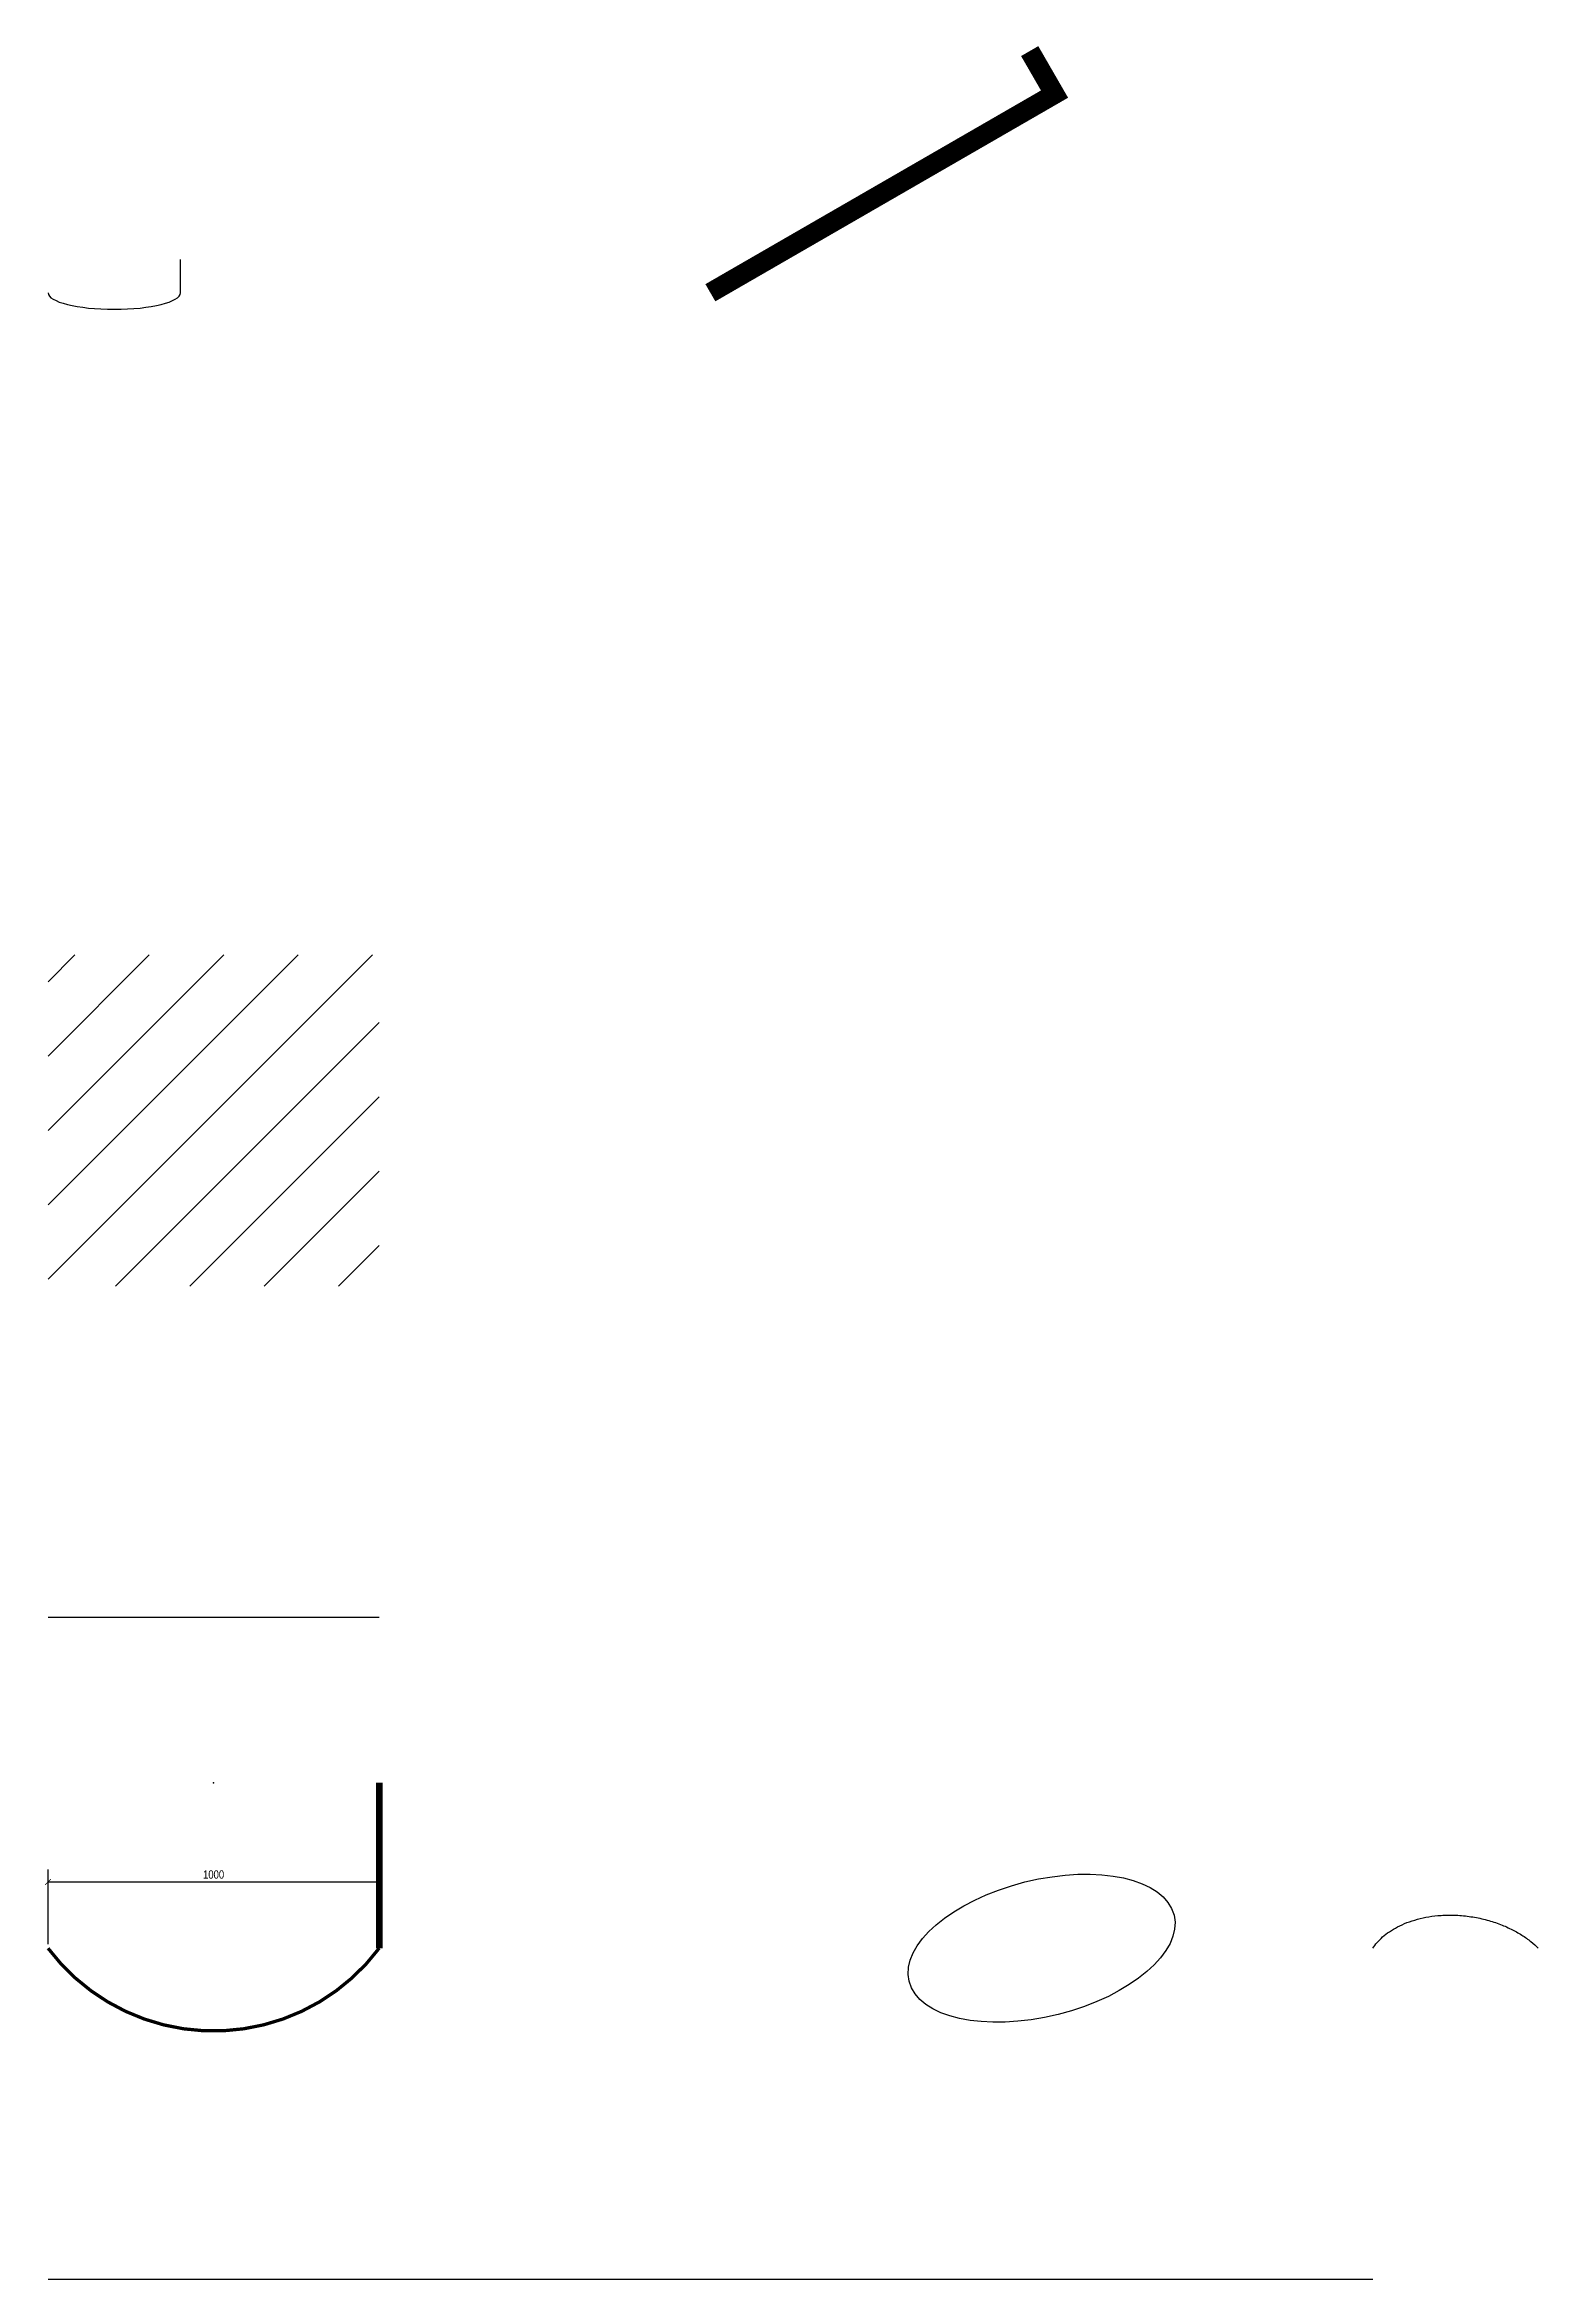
# Model space of a CAD drawing. Header units: metres. Extents: x 0 to 1001, y -10 to 900.
# Drawn here: x -0.1 to 45, y -10 to 57.5 of the extents above; entities that cross this region are included whole.
import ezdxf

# ---------------------------------------------------------------- set-up
doc = ezdxf.new("R2010")
doc.units = ezdxf.units.M
doc.styles.add('OpenSansCondensed-Light', font='OpenSansCondensed-Light.ttf')
doc.linetypes.add('GAZ', pattern='A,0.5,-0.2,["GAS",Standard,S=0.1,R=0,X=-0.1,Y=-0.05],-0.25', length=1)
doc.dimstyles.new('EZDXF', dxfattribs={"dimtxt": 0.25, "dimasz": 0.175, "dimexe": 0.375, "dimexo": 0.125, "dimgap": 0.1, "dimtad": 1, "dimlfac": 100, "dimzin": 12, "dimdsep": 46, "dimtxsty": 'OpenSansCondensed-Light', "dimblk": 'ARCHTICK', "dimcen": 2.5, "dimazin": 3, "dimtfac": 0.5, "dimtmove": 2, "dimatfit": 3})

msp = doc.modelspace()

# ---------------------------------------------------------------- blocks, each defined once
blk = doc.blocks.new('EGIK')
blk.add_lwpolyline([(0, 0, 1), (2, 0), (2, 2)], format="xyb")
blk = doc.blocks.new('GENIS')
at = {"const_width": 0.2}
blk.add_lwpolyline([(0, 0), (4, 0), (4, 3)], dxfattribs=at)
blk = doc.blocks.new('_ARCHTICK')
at = {"color": 0, "linetype": 'BYBLOCK', "const_width": 0.15}
blk.add_lwpolyline([(-0.5, -0.5), (0.5, 0.5)], dxfattribs=at)

# ---------------------------------------------------------------- dimensions: what is measured, and where the dimension line sits
msp.add_linear_dim(base=(0, 2), p1=(0, 0), p2=(10, 0), dimstyle='EZDXF').render()

# ---------------------------------------------------------------- hatches: boundary and pattern name
h = msp.add_hatch()
h.set_pattern_fill('ANSI31', scale=0.5)
h.paths.add_polyline_path([(0, 20), (10, 20), (10, 30), (0, 30)])

# ---------------------------------------------------------------- linework, layer by layer
msp.add_line((0, 10, 3.5), (10, 10, 4.25))
at = {"linetype": 'GAZ'}
msp.add_line((0, -10), (40, -10), dxfattribs=at)
msp.add_lwpolyline([(0, 0, 0.1, 0.1, 0.5), (10, 0, 0.2, 0.2, 0), (10, 5, 0, 0, 0)], format="xyseb")
msp.add_ellipse((30, 0), major_axis=(4, 1), ratio=0.5)
msp.add_rational_spline([(40, 0), (42, 3), (45, 0)], [1, 0.5, 1], degree=2)
msp.add_point((5, 5, 12))

# ---------------------------------------------------------------- block references
at = {"xscale": 3, "yscale": 0.5, "rotation": 30}
msp.add_blockref('GENIS', (20, 50), dxfattribs=at)
at = {"xscale": 2, "yscale": 0.5}
msp.add_blockref('EGIK', (0, 50), dxfattribs=at)

msp.set_redraw_order([(e.dxf.handle, doc.entitydb.next_handle()) for e in msp.query("TEXT MTEXT ATTDEF DIMENSION ARC_DIMENSION")])  # texts and dimensions are drawn at this point

doc.saveas('drawing.dxf')
